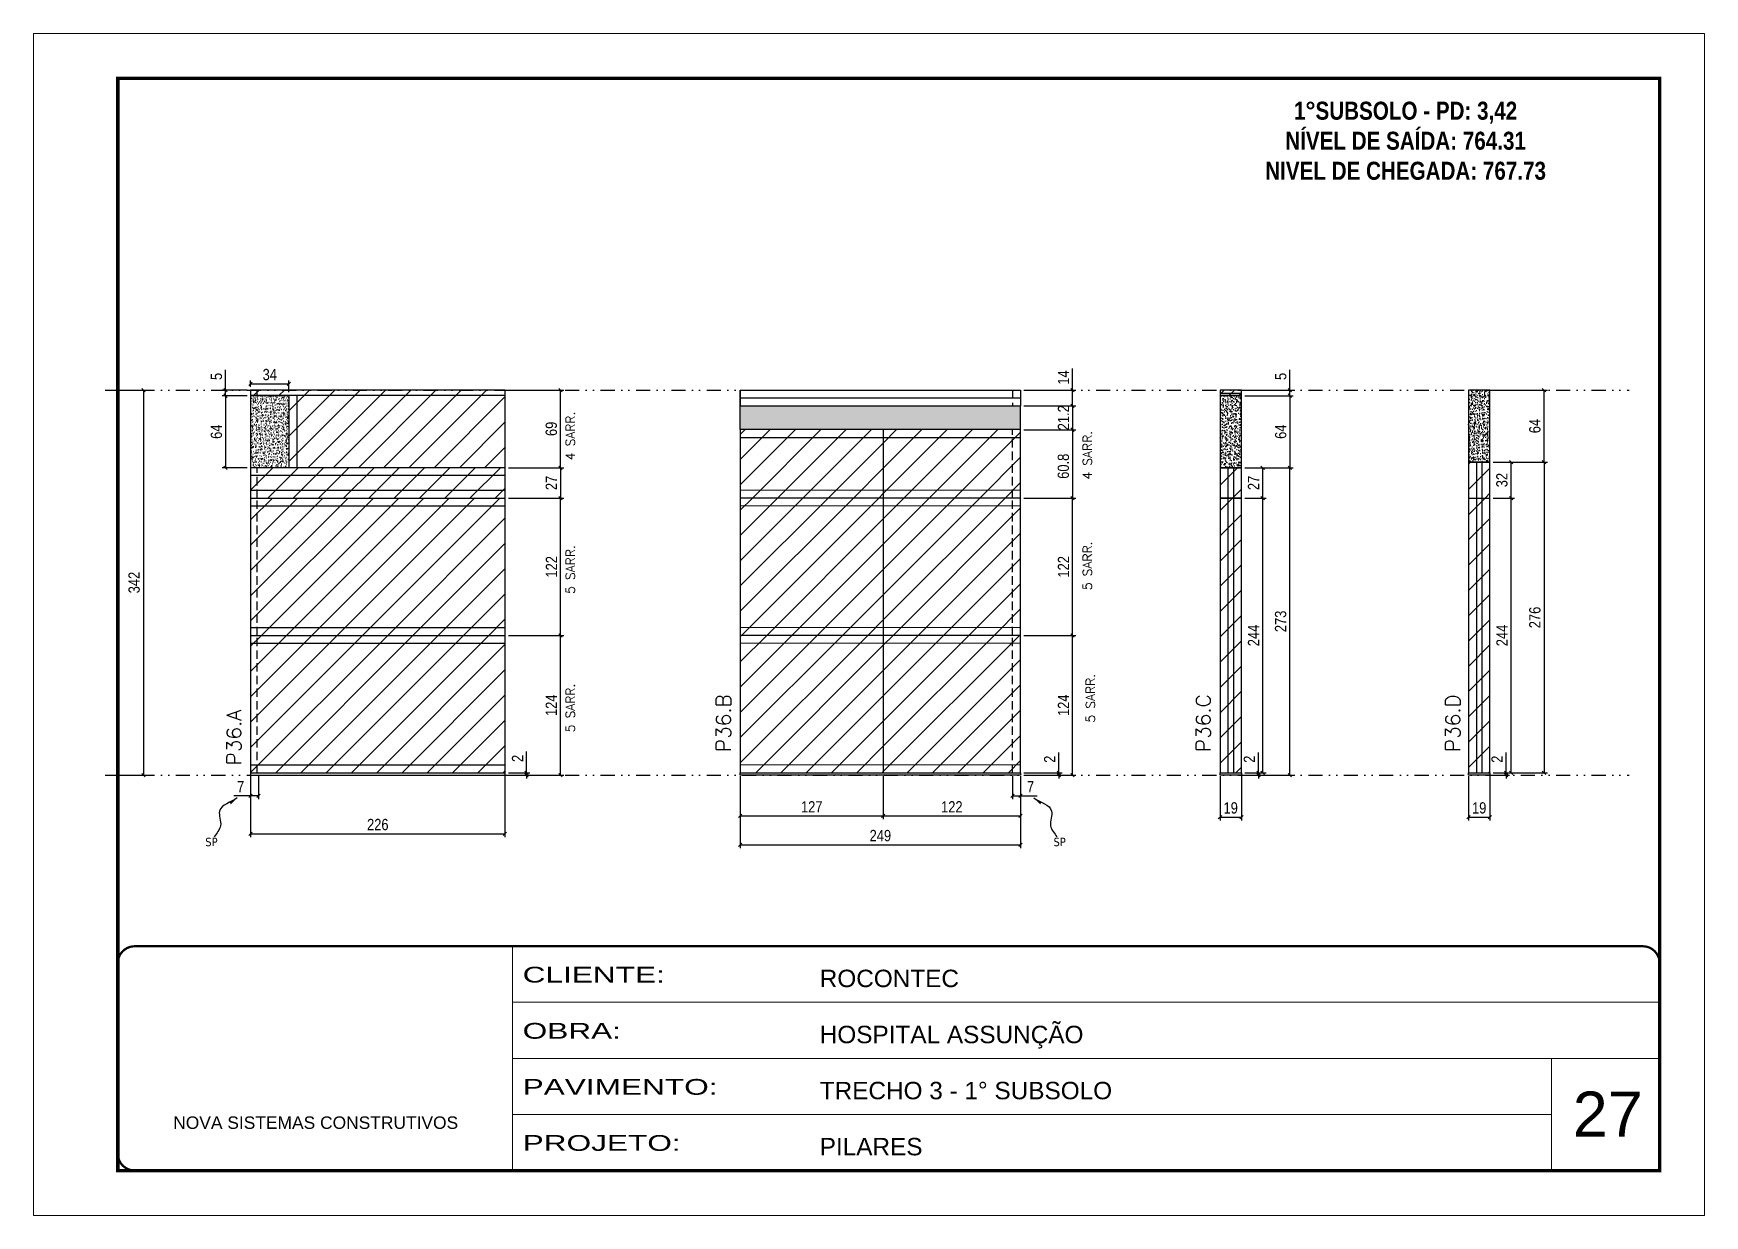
# Model space of a CAD drawing. Extents: x 2102 to 8383, y -13264 to 2718.
# Drawn here: x 5286 to 6771, y -5224 to -4174 of the extents above; entities that cross this region are included whole.
import ezdxf

# ---------------------------------------------------------------- set-up
doc = ezdxf.new("R2010")
doc.units = 0
for name, pattern in [('CONTINUO', [0]), ('DASHED', [0.75, 0.5, -0.25]), ('DIVIDE2', [0.625, 0.25, -0.125, 0, -0.125, 0, -0.125]), ('HIDDEN', [0.375, 0.25, -0.125])]:
    doc.linetypes.add(name, pattern=pattern)
for name, color, linetype, lineweight in [('CARIMBO', 255, 'Continuous', 9), ('Folhas', 255, 'Continuous', 9), ('Hachura', 251, 'Continuous', 9), ('Sarr 2.2x7', 40, 'Continuous', 9), ('SARRAFO DE PRESSAO', 251, 'DASHED', 9), ('Texto Seção', 7, 'Continuous', 15)]:
    doc.layers.add(name, color=color, linetype=linetype, lineweight=lineweight)
for name, color, linetype in [('COTA', 241, 'Continuous'), ('NOMENCLATURA', 7, 'Continuous'), ('Nível', 160, 'Continuous'), ('Painéis', 200, 'Continuous'), ('Romaneio', 10, 'Continuous'), ('SARR_2.2x7', 40, 'Continuous'), ('SARR_EDITAR', 141, 'Continuous'), ('Sarrafo de Pressão', 42, 'HIDDEN'), ('texto', 7, 'Continuous')]:
    doc.layers.add(name, color=color, linetype=linetype)
doc.styles.add('ARIAL', font='arial.ttf')
doc.styles.add('COTA TECNICA', font='techl___.ttf', dxfattribs={"height": 10})
doc.styles.add('COTA TECNICA-50', font='techl___.ttf', dxfattribs={"height": 10})
doc.styles.add('REGUA-120', font='ROMANS.shx', dxfattribs={"height": 15})
doc.styles.add('ROMANC', font='techb___.ttf', dxfattribs={"height": 2.5})
doc.styles.add('ROMANS', font='romans.shx')
doc.styles.get("Standard").update_dxf_attribs({"font": 'arial.ttf'})
doc.styles.add('Tecnologia', font='')
doc.styles.get('Tecnologia').set_extended_font_data('Forgotten Futurist')
doc.dimstyles.new('COTA PAINEL-50', dxfattribs={"dimtxt": 10, "dimasz": 3, "dimexe": 3, "dimexo": 3, "dimgap": 3, "dimtad": 1, "dimdec": 1, "dimzin": 12, "dimdsep": 46, "dimtxsty": 'COTA TECNICA-50', "dimblk1": 'OBLIQUE', "dimblk2": 'OBLIQUE', "dimsah": 1, "dimcen": 0.9, "dimclrd": 4, "dimclre": 4, "dimclrt": 240, "dimadec": 1, "dimazin": 3, "dimtfac": 1, "dimtdec": 1, "dimtmove": 0, "dimatfit": 3, "dimfxl": 1, "dimtolj": 1, "dimtzin": 12, "dimarcsym": 0})
doc.dimstyles.new('PAINEL', dxfattribs={"dimtxt": 10, "dimasz": 3, "dimexe": 3, "dimexo": 3, "dimgap": 3, "dimtad": 1, "dimdec": 1, "dimzin": 12, "dimdsep": 46, "dimtxsty": 'COTA TECNICA', "dimblk1": 'OBLIQUE', "dimblk2": 'OBLIQUE', "dimsah": 1, "dimcen": 0.9, "dimclrd": 4, "dimclre": 4, "dimclrt": 240, "dimadec": 1, "dimazin": 3, "dimtfac": 1, "dimtdec": 1, "dimtmove": 0, "dimatfit": 3, "dimfxl": 1, "dimtolj": 1, "dimtzin": 12, "dimarcsym": 0})
doc.dimstyles.get("Standard").update_dxf_attribs({"dimtxt": 0.18, "dimasz": 0.18, "dimexe": 0.18, "dimexo": 0.0625, "dimgap": 0.09, "dimtad": 0, "dimtih": 1, "dimtoh": 1, "dimdec": 4, "dimzin": 0, "dimdsep": 46, "dimtxsty": 'Standard', "dimcen": 0.09, "dimadec": 0, "dimazin": 0, "dimtfac": 1, "dimtdec": 4, "dimtofl": 0, "dimtmove": 0, "dimatfit": 3, "dimfxl": 1, "dimtolj": 1, "dimtzin": 0, "dimarcsym": 0})
pattern_1 = [(45, (-128517.216, -32522.603), (-11.2253202, 11.2253202), [])]

msp = doc.modelspace()

# ---------------------------------------------------------------- texts
at = {"layer": 'CARIMBO', "style": 'ARIAL'}
msp.add_text('27', height=40, dxfattribs=at).set_placement((6653.64, -5153.7))
at = {"layer": 'NOMENCLATURA', "color": 2, "insert": (6505.11, -4207.79), "char_height": 16, "attachment_point": 2, "style": 'ROMANC'}
msp.add_mtext_dynamic_manual_height_columns('\\P1°SUBSOLO - PD: 3,42\\PNÍVEL DE SAÍDA: 764.31\\PNIVEL DE CHEGADA: 767.73', width=300.2766, gutter_width=1, heights=[0], dxfattribs=at)
at = {"layer": 'texto', "color": 0, "char_height": 7.5, "attachment_point": 5}
for insert in [(5443.98, -4892.06), (6197.71, -4892.06)]:
    msp.add_mtext('{\\fTahoma|b0|i0|c0|p34;\\C4;SP}', dxfattribs=dict(at, insert=insert))
at = {"layer": 'Texto Seção', "linetype": 'Continuous', "style": 'ROMANS'}
for s, p in [('4 SARR.', (5766.9, -4553.01)), ('4 SARR.', (6226.37, -4570.07)), ('5 SARR.', (5766.9, -4671.65)), ('5 SARR.', (6226.37, -4668.35)), ('5 SARR.', (6229.08, -4785.94)), ('5 SARR.', (5766.9, -4794.66))]:
    msp.add_text(s, height=8, rotation=90, dxfattribs=at).set_placement(p)
at = {"layer": 'Texto Seção', "style": 'REGUA-120'}
msp.add_text('P36.A', height=13, rotation=90, dxfattribs=at).set_placement((5470.53, -4823.93))
at = {"layer": 'Texto Seção', "char_height": 13, "width": 285.3299, "attachment_point": 7, "rotation": 90, "style": 'REGUA-120'}
for s, insert in [('P36.B', (5905.48, -4812.1)), ('P36.C', (6331.87, -4812.1)), ('P36.D', (6553.66, -4812.1))]:
    msp.add_mtext(s, dxfattribs=dict(at, insert=insert))

# ---------------------------------------------------------------- blocks, each defined once
blk = doc.blocks.new('9999999999')
at = {"color": 30, "linetype": 'CONTINUO'}
for p, q in [((98564.6, 34230.2), (98564.6, 34429.4)), ((98564.6, 34379.6), (99584, 34379.6)), ((98564.6, 34329.8), (99488, 34329.8)), ((99584, 34329.8), (99488, 34329.8)), ((99488, 34329.8), (99488, 34230.2)), ((98564.6, 34280), (99488, 34280))]:
    blk.add_line(p, q, dxfattribs=at)
at = {"color": 30, "linetype": 'CONTINUO', "const_width": 2}
blk.add_lwpolyline([(99584, 34230.2), (99584, 34414.4, 0.414214), (99569, 34429.4), (98229, 34429.4, 0.414214), (98214, 34414.4), (98214, 34245.2, 0.414214), (98229, 34230.2), (99584, 34230.2)], format="xyb", dxfattribs=at)
at = {"layer": 'Folhas'}
blk.add_lwpolyline([(98139, 34190.2), (99624, 34190.2), (99624, 35240.2), (98139, 35240.2)], close=True, dxfattribs=at)
at = {"layer": 'Folhas', "color": 30, "const_width": 3}
blk.add_lwpolyline([(98214, 34230.2), (99584, 34230.2), (99584, 35200.2), (98214, 35200.2)], close=True, dxfattribs=at)
at = {"color": 7, "linetype": 'Continuous', "ltscale": 5, "style": 'ARIAL'}
for s, height, p in [('ROCONTEC', 15.48, (98837.7, 34393.1)), ('HOSPITAL ASSUNÇÃO', 15.483, (98837.7, 34343.3)), ('TRECHO 3 - 1° SUBSOLO', 15.483, (98837.7, 34293.5)), ('NOVA SISTEMAS CONSTRUTIVOS', 11.059, (98263.2, 34267.2)), ('PILARES', 15.48, (98837.7, 34243.7))]:
    blk.add_text(s, height=height, dxfattribs=at).set_placement(p)
at = {"layer": 'Folhas', "color": 7, "style": 'Tecnologia', "width": 1.5}
for s, p in [('CLIENTE:', (98573.7, 34397.2)), ('OBRA:', (98573.7, 34347.3)), ('PAVIMENTO:', (98573.7, 34297.5)), ('PROJETO:', (98573.7, 34247.7))]:
    blk.add_text(s, height=14, dxfattribs=at).set_placement(p)
blk = doc.blocks.new('_Oblique')
at = {"color": 0, "linetype": 'ByBlock', "lineweight": -2}
blk.add_line((-0.5, -0.5), (0.5, 0.5), dxfattribs=at)
blk = doc.blocks.new('*D1325')
at = {"layer": 'COTA', "color": 4, "linetype": 'ByBlock', "lineweight": -2, "transparency": 16777216}
for p, q in [((5352.5, -4490.6), (5386.5, -4490.6)), ((5383.5, -4490.6), (5383.5, -4832.6)), ((5352.5, -4832.6), (5386.5, -4832.6))]:
    blk.add_line(p, q, dxfattribs=at)
at = {"layer": 'Defpoints', "color": 0, "linetype": 'ByBlock', "transparency": 16777216}
for p in [(5349.5, -4490.6), (5349.5, -4832.6), (5383.5, -4832.6)]:
    blk.add_point(p, dxfattribs=at)
at = {"layer": 'COTA', "color": 4, "linetype": 'ByBlock', "lineweight": -2, "transparency": 16777216, "xscale": 3, "yscale": 3, "zscale": 3}
for p, rotation in [((5383.5, -4490.6), 90), ((5383.5, -4832.6), 270)]:
    blk.add_blockref('_Oblique', p, dxfattribs=dict(at, rotation=rotation))
at = {"layer": 'COTA', "color": 240, "linetype": 'ByBlock', "transparency": 16777216, "insert": (5375.3, -4661.6), "char_height": 10, "attachment_point": 5, "rotation": 90, "style": 'COTA TECNICA'}
blk.add_mtext('\\A1;342', dxfattribs=at)
blk = doc.blocks.new('*D654')
at = {"layer": 'COTA', "color": 4, "lineweight": -2, "transparency": 16777216}
for p, q in [((5478.8, -4833.6), (5478.8, -4887.7)), ((5704.8, -4833.6), (5704.8, -4887.7)), ((5478.8, -4884.7), (5704.8, -4884.7))]:
    blk.add_line(p, q, dxfattribs=at)
at = {"layer": 'Defpoints', "color": 0, "transparency": 16777216}
for p in [(5478.8, -4830.6), (5704.8, -4830.6), (5704.8, -4884.7)]:
    blk.add_point(p, dxfattribs=at)
at = {"layer": 'COTA', "color": 4, "lineweight": -2, "transparency": 16777216, "xscale": 3, "yscale": 3, "zscale": 3, "rotation": 180}
blk.add_blockref('_Oblique', (5478.8, -4884.7), dxfattribs=at)
at = {"layer": 'COTA', "color": 4, "lineweight": -2, "transparency": 16777216, "xscale": 3, "yscale": 3, "zscale": 3}
blk.add_blockref('_Oblique', (5704.8, -4884.7), dxfattribs=at)
at = {"layer": 'COTA', "color": 240, "transparency": 16777216, "insert": (5591.8, -4876.6), "char_height": 10, "attachment_point": 5, "style": 'COTA TECNICA'}
blk.add_mtext('\\A1;226', dxfattribs=at)
blk = doc.blocks.new('*D655')
at = {"layer": 'COTA', "color": 4, "lineweight": -2, "transparency": 16777216}
for p, q in [((5478.8, -4835.6), (5478.8, -4854.1)), ((5485.8, -4833.6), (5485.8, -4854.1)), ((5478.8, -4851.1), (5464, -4851.1)), ((5485.8, -4851.1), (5478.8, -4851.1))]:
    blk.add_line(p, q, dxfattribs=at)
at = {"layer": 'Defpoints', "color": 0, "transparency": 16777216}
for p in [(5478.8, -4832.6), (5485.8, -4830.6), (5478.8, -4851.1)]:
    blk.add_point(p, dxfattribs=at)
at = {"layer": 'COTA', "color": 4, "lineweight": -2, "transparency": 16777216, "xscale": 3, "yscale": 3, "zscale": 3, "rotation": 180}
blk.add_blockref('_Oblique', (5478.8, -4851.1), dxfattribs=at)
at = {"layer": 'COTA', "color": 4, "lineweight": -2, "transparency": 16777216, "xscale": 3, "yscale": 3, "zscale": 3}
blk.add_blockref('_Oblique', (5485.8, -4851.1), dxfattribs=at)
at = {"layer": 'COTA', "color": 240, "transparency": 16777216, "insert": (5469.9, -4843), "char_height": 10, "attachment_point": 5, "style": 'COTA TECNICA-50'}
blk.add_mtext('\\A1;7', dxfattribs=at)
blk = doc.blocks.new('*D656')
at = {"layer": 'Defpoints', "color": 0, "linetype": 'ByBlock', "transparency": 16777216}
for p in [(5704.8, -4708.6), (5754.1, -4708.6), (5704.8, -4832.6)]:
    blk.add_point(p, dxfattribs=at)
at = {"layer": 'Romaneio', "color": 4, "linetype": 'ByBlock', "lineweight": -2, "transparency": 16777216}
for p, q in [((5707.8, -4708.6), (5757.1, -4708.6)), ((5754.1, -4832.6), (5754.1, -4708.6)), ((5707.8, -4832.6), (5757.1, -4832.6))]:
    blk.add_line(p, q, dxfattribs=at)
at = {"layer": 'Romaneio', "color": 4, "linetype": 'ByBlock', "lineweight": -2, "transparency": 16777216, "xscale": 3, "yscale": 3, "zscale": 3}
for p, rotation in [((5754.1, -4708.6), 90), ((5754.1, -4832.6), 270)]:
    blk.add_blockref('_Oblique', p, dxfattribs=dict(at, rotation=rotation))
at = {"layer": 'Romaneio', "color": 240, "linetype": 'ByBlock', "transparency": 16777216, "insert": (5746, -4770.6), "char_height": 10, "attachment_point": 5, "rotation": 90, "style": 'COTA TECNICA'}
blk.add_mtext('\\A1;124', dxfattribs=at)
blk = doc.blocks.new('*D657')
at = {"layer": 'COTA', "color": 4, "lineweight": -2, "transparency": 16777216}
for p, q in [((5724, -4830.6), (5724, -4811.8)), ((5707.8, -4830.6), (5727, -4830.6)), ((5707.8, -4832.6), (5727, -4832.6)), ((5724, -4832.6), (5724, -4830.6)), ((5724, -4832.6), (5724, -4835.6))]:
    blk.add_line(p, q, dxfattribs=at)
at = {"layer": 'Defpoints', "color": 0, "transparency": 16777216}
for p in [(5704.8, -4830.6), (5704.8, -4832.6), (5724, -4832.6)]:
    blk.add_point(p, dxfattribs=at)
at = {"layer": 'COTA', "color": 4, "lineweight": -2, "transparency": 16777216, "xscale": 3, "yscale": 3, "zscale": 3}
for p, rotation in [((5724, -4830.6), 270), ((5724, -4832.6), 90)]:
    blk.add_blockref('_Oblique', p, dxfattribs=dict(at, rotation=rotation))
at = {"layer": 'COTA', "color": 240, "transparency": 16777216, "insert": (5716, -4817.8), "char_height": 10, "attachment_point": 5, "rotation": 90, "style": 'COTA TECNICA-50'}
blk.add_mtext('\\A1;2', dxfattribs=at)
blk = doc.blocks.new('*D658')
at = {"layer": 'COTA', "color": 4, "linetype": 'ByBlock', "lineweight": -2, "transparency": 16777216}
for p, q in [((5707.8, -4559.6), (5757.1, -4559.6)), ((5754.1, -4559.6), (5754.1, -4586.6)), ((5707.8, -4586.6), (5757.1, -4586.6))]:
    blk.add_line(p, q, dxfattribs=at)
at = {"layer": 'Defpoints', "color": 0, "linetype": 'ByBlock', "transparency": 16777216}
for p in [(5704.8, -4559.6), (5704.8, -4586.6), (5754.1, -4586.6)]:
    blk.add_point(p, dxfattribs=at)
at = {"layer": 'COTA', "color": 4, "linetype": 'ByBlock', "lineweight": -2, "transparency": 16777216, "xscale": 3, "yscale": 3, "zscale": 3}
for p, rotation in [((5754.1, -4559.6), 90), ((5754.1, -4586.6), 270)]:
    blk.add_blockref('_Oblique', p, dxfattribs=dict(at, rotation=rotation))
at = {"layer": 'COTA', "color": 240, "linetype": 'ByBlock', "transparency": 16777216, "insert": (5746, -4573.1), "char_height": 10, "attachment_point": 5, "rotation": 90, "style": 'COTA TECNICA'}
blk.add_mtext('\\A1;27', dxfattribs=at)
blk = doc.blocks.new('*D1326')
at = {"layer": 'COTA', "color": 4, "linetype": 'ByBlock', "lineweight": -2, "transparency": 16777216}
for p, q in [((5475.8, -4495.6), (5453.5, -4495.6)), ((5456.5, -4495.6), (5456.5, -4559.6)), ((5475.8, -4559.6), (5453.5, -4559.6))]:
    blk.add_line(p, q, dxfattribs=at)
at = {"layer": 'Defpoints', "color": 0, "linetype": 'ByBlock', "transparency": 16777216}
for p in [(5478.8, -4495.6), (5456.5, -4559.6), (5478.8, -4559.6)]:
    blk.add_point(p, dxfattribs=at)
at = {"layer": 'COTA', "color": 4, "linetype": 'ByBlock', "lineweight": -2, "transparency": 16777216, "xscale": 3, "yscale": 3, "zscale": 3}
for p, rotation in [((5456.5, -4495.6), 90), ((5456.5, -4559.6), 270)]:
    blk.add_blockref('_Oblique', p, dxfattribs=dict(at, rotation=rotation))
at = {"layer": 'COTA', "color": 240, "linetype": 'ByBlock', "transparency": 16777216, "insert": (5448.4, -4527.6), "char_height": 10, "attachment_point": 5, "rotation": 90, "style": 'COTA TECNICA'}
blk.add_mtext('\\A1;64', dxfattribs=at)
blk = doc.blocks.new('*D659')
at = {"layer": 'COTA', "color": 4, "lineweight": -2, "transparency": 16777216}
for p, q in [((5913.9, -4833.6), (5913.9, -4897.5)), ((6162.9, -4833.6), (6162.9, -4897.5)), ((5913.9, -4894.5), (6162.9, -4894.5))]:
    blk.add_line(p, q, dxfattribs=at)
at = {"layer": 'Defpoints', "color": 0, "transparency": 16777216}
for p in [(5913.9, -4830.6), (6162.9, -4830.6), (6162.9, -4894.5)]:
    blk.add_point(p, dxfattribs=at)
at = {"layer": 'COTA', "color": 4, "lineweight": -2, "transparency": 16777216, "xscale": 3, "yscale": 3, "zscale": 3, "rotation": 180}
blk.add_blockref('_Oblique', (5913.9, -4894.5), dxfattribs=at)
at = {"layer": 'COTA', "color": 4, "lineweight": -2, "transparency": 16777216, "xscale": 3, "yscale": 3, "zscale": 3}
blk.add_blockref('_Oblique', (6162.9, -4894.5), dxfattribs=at)
at = {"layer": 'COTA', "color": 240, "transparency": 16777216, "insert": (6038.4, -4886.4), "char_height": 10, "attachment_point": 5, "style": 'COTA TECNICA'}
blk.add_mtext('\\A1;249', dxfattribs=at)
blk = doc.blocks.new('*D660')
at = {"layer": 'COTA', "color": 4, "lineweight": -2, "transparency": 16777216}
for p, q in [((6155.9, -4833.6), (6155.9, -4854.1)), ((6162.9, -4835.6), (6162.9, -4854.1)), ((6155.9, -4851.1), (6162.9, -4851.1)), ((6162.9, -4851.1), (6177.7, -4851.1))]:
    blk.add_line(p, q, dxfattribs=at)
at = {"layer": 'Defpoints', "color": 0, "transparency": 16777216}
for p in [(6155.9, -4830.6), (6162.9, -4832.6), (6162.9, -4851.1)]:
    blk.add_point(p, dxfattribs=at)
at = {"layer": 'COTA', "color": 4, "lineweight": -2, "transparency": 16777216, "xscale": 3, "yscale": 3, "zscale": 3, "rotation": 180}
blk.add_blockref('_Oblique', (6155.9, -4851.1), dxfattribs=at)
at = {"layer": 'COTA', "color": 4, "lineweight": -2, "transparency": 16777216, "xscale": 3, "yscale": 3, "zscale": 3}
blk.add_blockref('_Oblique', (6162.9, -4851.1), dxfattribs=at)
at = {"layer": 'COTA', "color": 240, "transparency": 16777216, "insert": (6171.8, -4843), "char_height": 10, "attachment_point": 5, "style": 'COTA TECNICA-50'}
blk.add_mtext('\\A1;7', dxfattribs=at)
blk = doc.blocks.new('*D661')
at = {"layer": 'COTA', "color": 4, "lineweight": -2, "transparency": 16777216}
for p, q in [((6165.9, -4708.6), (6212.2, -4708.6)), ((6209.2, -4832.6), (6209.2, -4708.6)), ((6165.9, -4832.6), (6212.2, -4832.6))]:
    blk.add_line(p, q, dxfattribs=at)
at = {"layer": 'Defpoints', "color": 0, "transparency": 16777216}
for p in [(6162.9, -4708.6), (6209.2, -4708.6), (6162.9, -4832.6)]:
    blk.add_point(p, dxfattribs=at)
at = {"layer": 'COTA', "color": 4, "lineweight": -2, "transparency": 16777216, "xscale": 3, "yscale": 3, "zscale": 3}
for p, rotation in [((6209.2, -4708.6), 90), ((6209.2, -4832.6), 270)]:
    blk.add_blockref('_Oblique', p, dxfattribs=dict(at, rotation=rotation))
at = {"layer": 'COTA', "color": 240, "transparency": 16777216, "insert": (6201.1, -4770.6), "char_height": 10, "attachment_point": 5, "rotation": 90, "style": 'COTA TECNICA-50'}
blk.add_mtext('\\A1;124', dxfattribs=at)
blk = doc.blocks.new('*D662')
at = {"layer": 'COTA', "color": 4, "lineweight": -2, "transparency": 16777216}
for p, q in [((6196.9, -4830.6), (6196.9, -4812.5)), ((6165.9, -4830.6), (6199.9, -4830.6)), ((6165.9, -4832.6), (6199.9, -4832.6)), ((6196.9, -4832.6), (6196.9, -4830.6)), ((6196.9, -4832.6), (6196.9, -4835.6))]:
    blk.add_line(p, q, dxfattribs=at)
at = {"layer": 'Defpoints', "color": 0, "transparency": 16777216}
for p in [(6162.9, -4830.6), (6162.9, -4832.6), (6196.9, -4832.6)]:
    blk.add_point(p, dxfattribs=at)
at = {"layer": 'COTA', "color": 4, "lineweight": -2, "transparency": 16777216, "xscale": 3, "yscale": 3, "zscale": 3}
for p, rotation in [((6196.9, -4830.6), 270), ((6196.9, -4832.6), 90)]:
    blk.add_blockref('_Oblique', p, dxfattribs=dict(at, rotation=rotation))
at = {"layer": 'COTA', "color": 240, "transparency": 16777216, "insert": (6188.9, -4818.5), "char_height": 10, "attachment_point": 5, "rotation": 90, "style": 'COTA TECNICA-50'}
blk.add_mtext('\\A1;2', dxfattribs=at)
blk = doc.blocks.new('*D663')
at = {"layer": 'COTA', "color": 4, "linetype": 'ByBlock', "lineweight": -2, "transparency": 16777216}
for p, q in [((6165.9, -4525.8), (6212.2, -4525.8)), ((6209.2, -4525.8), (6209.2, -4586.6)), ((6165.9, -4586.6), (6212.2, -4586.6))]:
    blk.add_line(p, q, dxfattribs=at)
at = {"layer": 'Defpoints', "color": 0, "linetype": 'ByBlock', "transparency": 16777216}
for p in [(6162.9, -4525.8), (6162.9, -4586.6), (6209.2, -4586.6)]:
    blk.add_point(p, dxfattribs=at)
at = {"layer": 'COTA', "color": 4, "linetype": 'ByBlock', "lineweight": -2, "transparency": 16777216, "xscale": 3, "yscale": 3, "zscale": 3}
for p, rotation in [((6209.2, -4525.8), 90), ((6209.2, -4586.6), 270)]:
    blk.add_blockref('_Oblique', p, dxfattribs=dict(at, rotation=rotation))
at = {"layer": 'COTA', "color": 240, "linetype": 'ByBlock', "transparency": 16777216, "insert": (6201, -4558.3), "char_height": 10, "attachment_point": 5, "rotation": 90, "style": 'COTA TECNICA'}
blk.add_mtext('\\A1;60.8', dxfattribs=at)
blk = doc.blocks.new('*D664')
at = {"layer": 'COTA', "color": 4, "linetype": 'ByBlock', "lineweight": -2, "transparency": 16777216}
for p, q in [((6165.9, -4586.6), (6212.2, -4586.6)), ((6209.2, -4708.6), (6209.2, -4586.6)), ((6165.9, -4708.6), (6212.2, -4708.6))]:
    blk.add_line(p, q, dxfattribs=at)
at = {"layer": 'Defpoints', "color": 0, "linetype": 'ByBlock', "transparency": 16777216}
for p in [(6162.9, -4586.6), (6209.2, -4586.6), (6162.9, -4708.6)]:
    blk.add_point(p, dxfattribs=at)
at = {"layer": 'COTA', "color": 4, "linetype": 'ByBlock', "lineweight": -2, "transparency": 16777216, "xscale": 3, "yscale": 3, "zscale": 3}
for p, rotation in [((6209.2, -4586.6), 90), ((6209.2, -4708.6), 270)]:
    blk.add_blockref('_Oblique', p, dxfattribs=dict(at, rotation=rotation))
at = {"layer": 'COTA', "color": 240, "linetype": 'ByBlock', "transparency": 16777216, "insert": (6201.1, -4647.6), "char_height": 10, "attachment_point": 5, "rotation": 90, "style": 'COTA TECNICA'}
blk.add_mtext('\\A1;122', dxfattribs=at)
blk = doc.blocks.new('*D1327')
at = {"layer": 'COTA', "color": 4, "linetype": 'ByBlock', "lineweight": -2, "transparency": 16777216}
for p, q in [((5913.9, -4833.6), (5913.9, -4871.9)), ((6040.9, -4833.6), (6040.9, -4871.9)), ((5913.9, -4868.9), (6040.9, -4868.9))]:
    blk.add_line(p, q, dxfattribs=at)
at = {"layer": 'Defpoints', "color": 0, "linetype": 'ByBlock', "transparency": 16777216}
for p in [(5913.9, -4830.6), (6040.9, -4830.6), (6040.9, -4868.9)]:
    blk.add_point(p, dxfattribs=at)
at = {"layer": 'COTA', "color": 4, "linetype": 'ByBlock', "lineweight": -2, "transparency": 16777216, "xscale": 3, "yscale": 3, "zscale": 3, "rotation": 180}
blk.add_blockref('_Oblique', (5913.9, -4868.9), dxfattribs=at)
at = {"layer": 'COTA', "color": 4, "linetype": 'ByBlock', "lineweight": -2, "transparency": 16777216, "xscale": 3, "yscale": 3, "zscale": 3}
blk.add_blockref('_Oblique', (6040.9, -4868.9), dxfattribs=at)
at = {"layer": 'COTA', "color": 240, "linetype": 'ByBlock', "transparency": 16777216, "insert": (5977.4, -4860.8), "char_height": 10, "attachment_point": 5, "style": 'COTA TECNICA'}
blk.add_mtext('\\A1;127', dxfattribs=at)
blk = doc.blocks.new('*D1328')
at = {"layer": 'COTA', "color": 4, "linetype": 'ByBlock', "lineweight": -2, "transparency": 16777216}
for p, q in [((6040.9, -4833.6), (6040.9, -4871.9)), ((6162.9, -4835.6), (6162.9, -4871.9)), ((6040.9, -4868.9), (6162.9, -4868.9))]:
    blk.add_line(p, q, dxfattribs=at)
at = {"layer": 'Defpoints', "color": 0, "linetype": 'ByBlock', "transparency": 16777216}
for p in [(6040.9, -4830.6), (6162.9, -4832.6), (6162.9, -4868.9)]:
    blk.add_point(p, dxfattribs=at)
at = {"layer": 'COTA', "color": 4, "linetype": 'ByBlock', "lineweight": -2, "transparency": 16777216, "xscale": 3, "yscale": 3, "zscale": 3, "rotation": 180}
blk.add_blockref('_Oblique', (6040.9, -4868.9), dxfattribs=at)
at = {"layer": 'COTA', "color": 4, "linetype": 'ByBlock', "lineweight": -2, "transparency": 16777216, "xscale": 3, "yscale": 3, "zscale": 3}
blk.add_blockref('_Oblique', (6162.9, -4868.9), dxfattribs=at)
at = {"layer": 'COTA', "color": 240, "linetype": 'ByBlock', "transparency": 16777216, "insert": (6101.9, -4860.8), "char_height": 10, "attachment_point": 5, "style": 'COTA TECNICA'}
blk.add_mtext('\\A1;122', dxfattribs=at)
blk = doc.blocks.new('*D665')
at = {"layer": 'COTA', "color": 4, "lineweight": -2, "transparency": 16777216}
for p, q in [((6340.2, -4833.6), (6340.2, -4872.9)), ((6359.2, -4833.6), (6359.2, -4872.9)), ((6340.2, -4869.9), (6359.2, -4869.9))]:
    blk.add_line(p, q, dxfattribs=at)
at = {"layer": 'Defpoints', "color": 0, "transparency": 16777216}
for p in [(6340.2, -4830.6), (6359.2, -4830.6), (6359.2, -4869.9)]:
    blk.add_point(p, dxfattribs=at)
at = {"layer": 'COTA', "color": 4, "lineweight": -2, "transparency": 16777216, "xscale": 3, "yscale": 3, "zscale": 3, "rotation": 180}
blk.add_blockref('_Oblique', (6340.2, -4869.9), dxfattribs=at)
at = {"layer": 'COTA', "color": 4, "lineweight": -2, "transparency": 16777216, "xscale": 3, "yscale": 3, "zscale": 3}
blk.add_blockref('_Oblique', (6359.2, -4869.9), dxfattribs=at)
at = {"layer": 'COTA', "color": 240, "transparency": 16777216, "insert": (6349.7, -4861.8), "char_height": 10, "attachment_point": 5, "style": 'COTA TECNICA'}
blk.add_mtext('\\A1;19', dxfattribs=at)
blk = doc.blocks.new('*D666')
at = {"layer": 'COTA', "color": 4, "lineweight": -2, "transparency": 16777216}
for p, q in [((6561, -4833.6), (6561, -4872.9)), ((6580, -4833.6), (6580, -4872.9)), ((6561, -4869.9), (6580, -4869.9))]:
    blk.add_line(p, q, dxfattribs=at)
at = {"layer": 'Defpoints', "color": 0, "transparency": 16777216}
for p in [(6561, -4830.6), (6580, -4830.6), (6580, -4869.9)]:
    blk.add_point(p, dxfattribs=at)
at = {"layer": 'COTA', "color": 4, "lineweight": -2, "transparency": 16777216, "xscale": 3, "yscale": 3, "zscale": 3, "rotation": 180}
blk.add_blockref('_Oblique', (6561, -4869.9), dxfattribs=at)
at = {"layer": 'COTA', "color": 4, "lineweight": -2, "transparency": 16777216, "xscale": 3, "yscale": 3, "zscale": 3}
blk.add_blockref('_Oblique', (6580, -4869.9), dxfattribs=at)
at = {"layer": 'COTA', "color": 240, "transparency": 16777216, "insert": (6570.5, -4861.8), "char_height": 10, "attachment_point": 5, "style": 'COTA TECNICA'}
blk.add_mtext('\\A1;19', dxfattribs=at)
blk = doc.blocks.new('*D667')
at = {"layer": 'COTA', "color": 4, "lineweight": -2, "transparency": 16777216}
for p, q in [((6583, -4554.6), (6631.1, -4554.6)), ((6628.1, -4554.6), (6628.1, -4830.6)), ((6583, -4830.6), (6631.1, -4830.6))]:
    blk.add_line(p, q, dxfattribs=at)
at = {"layer": 'Defpoints', "color": 0, "transparency": 16777216}
for p in [(6580, -4554.6), (6580, -4830.6), (6628.1, -4830.6)]:
    blk.add_point(p, dxfattribs=at)
at = {"layer": 'COTA', "color": 4, "lineweight": -2, "transparency": 16777216, "xscale": 3, "yscale": 3, "zscale": 3}
for p, rotation in [((6628.1, -4554.6), 90), ((6628.1, -4830.6), 270)]:
    blk.add_blockref('_Oblique', p, dxfattribs=dict(at, rotation=rotation))
at = {"layer": 'COTA', "color": 240, "transparency": 16777216, "insert": (6620, -4692.6), "char_height": 10, "attachment_point": 5, "rotation": 90, "style": 'COTA TECNICA'}
blk.add_mtext('\\A1;276', dxfattribs=at)
blk = doc.blocks.new('*D668')
at = {"layer": 'COTA', "color": 4, "lineweight": -2, "transparency": 16777216}
for p, q in [((6583, -4490.6), (6631.1, -4490.6)), ((6628.1, -4554.6), (6628.1, -4490.6)), ((6583, -4554.6), (6631.1, -4554.6))]:
    blk.add_line(p, q, dxfattribs=at)
at = {"layer": 'Defpoints', "color": 0, "transparency": 16777216}
for p in [(6580, -4490.6), (6628.1, -4490.6), (6580, -4554.6)]:
    blk.add_point(p, dxfattribs=at)
at = {"layer": 'COTA', "color": 4, "lineweight": -2, "transparency": 16777216, "xscale": 3, "yscale": 3, "zscale": 3}
for p, rotation in [((6628.1, -4490.6), 90), ((6628.1, -4554.6), 270)]:
    blk.add_blockref('_Oblique', p, dxfattribs=dict(at, rotation=rotation))
at = {"layer": 'COTA', "color": 240, "transparency": 16777216, "insert": (6620, -4522.6), "char_height": 10, "attachment_point": 5, "rotation": 90, "style": 'COTA TECNICA'}
blk.add_mtext('\\A1;64', dxfattribs=at)
blk = doc.blocks.new('*D669')
at = {"layer": 'COTA', "color": 4, "lineweight": -2, "transparency": 16777216}
for p, q in [((6362.2, -4559.6), (6405.3, -4559.6)), ((6402.3, -4832.6), (6402.3, -4559.6)), ((6362.2, -4832.6), (6405.3, -4832.6))]:
    blk.add_line(p, q, dxfattribs=at)
at = {"layer": 'Defpoints', "color": 0, "transparency": 16777216}
for p in [(6359.2, -4559.6), (6402.3, -4559.6), (6359.2, -4832.6)]:
    blk.add_point(p, dxfattribs=at)
at = {"layer": 'COTA', "color": 4, "lineweight": -2, "transparency": 16777216, "xscale": 3, "yscale": 3, "zscale": 3}
for p, rotation in [((6402.3, -4559.6), 90), ((6402.3, -4832.6), 270)]:
    blk.add_blockref('_Oblique', p, dxfattribs=dict(at, rotation=rotation))
at = {"layer": 'COTA', "color": 240, "transparency": 16777216, "insert": (6394.1, -4696.1), "char_height": 10, "attachment_point": 5, "rotation": 90, "style": 'COTA TECNICA'}
blk.add_mtext('\\A1;273', dxfattribs=at)
blk = doc.blocks.new('*D670')
at = {"layer": 'COTA', "color": 4, "lineweight": -2, "transparency": 16777216}
for p, q in [((6374.3, -4830.6), (6374.3, -4812.5)), ((6362.2, -4830.6), (6377.3, -4830.6)), ((6362.2, -4832.6), (6377.3, -4832.6)), ((6374.3, -4832.6), (6374.3, -4830.6)), ((6374.3, -4832.6), (6374.3, -4835.6))]:
    blk.add_line(p, q, dxfattribs=at)
at = {"layer": 'Defpoints', "color": 0, "transparency": 16777216}
for p in [(6359.2, -4830.6), (6359.2, -4832.6), (6374.3, -4830.6)]:
    blk.add_point(p, dxfattribs=at)
at = {"layer": 'COTA', "color": 4, "lineweight": -2, "transparency": 16777216, "xscale": 3, "yscale": 3, "zscale": 3}
for p, rotation in [((6374.3, -4830.6), 270), ((6374.3, -4832.6), 90)]:
    blk.add_blockref('_Oblique', p, dxfattribs=dict(at, rotation=rotation))
at = {"layer": 'COTA', "color": 240, "transparency": 16777216, "insert": (6366.3, -4818.5), "char_height": 10, "attachment_point": 5, "rotation": 90, "style": 'COTA TECNICA-50'}
blk.add_mtext('\\A1;2', dxfattribs=at)
blk = doc.blocks.new('*D1329')
at = {"layer": 'COTA', "color": 4, "linetype": 'ByBlock', "lineweight": -2, "transparency": 16777216}
for p, q in [((6362.2, -4495.6), (6405.3, -4495.6)), ((6402.3, -4495.6), (6402.3, -4559.6)), ((6362.2, -4559.6), (6405.3, -4559.6))]:
    blk.add_line(p, q, dxfattribs=at)
at = {"layer": 'Defpoints', "color": 0, "linetype": 'ByBlock', "transparency": 16777216}
for p in [(6359.2, -4495.6), (6359.2, -4559.6), (6402.3, -4559.6)]:
    blk.add_point(p, dxfattribs=at)
at = {"layer": 'COTA', "color": 4, "linetype": 'ByBlock', "lineweight": -2, "transparency": 16777216, "xscale": 3, "yscale": 3, "zscale": 3}
for p, rotation in [((6402.3, -4495.6), 90), ((6402.3, -4559.6), 270)]:
    blk.add_blockref('_Oblique', p, dxfattribs=dict(at, rotation=rotation))
at = {"layer": 'COTA', "color": 240, "linetype": 'ByBlock', "transparency": 16777216, "insert": (6394.2, -4527.6), "char_height": 10, "attachment_point": 5, "rotation": 90, "style": 'COTA TECNICA'}
blk.add_mtext('\\A1;64', dxfattribs=at)
blk = doc.blocks.new('*D1330')
at = {"layer": 'COTA', "color": 4, "linetype": 'ByBlock', "lineweight": -2, "transparency": 16777216}
for p, q in [((6362.2, -4586.6), (6381.1, -4586.6)), ((6378.1, -4830.6), (6378.1, -4586.6)), ((6362.2, -4830.6), (6381.1, -4830.6))]:
    blk.add_line(p, q, dxfattribs=at)
at = {"layer": 'Defpoints', "color": 0, "linetype": 'ByBlock', "transparency": 16777216}
for p in [(6359.2, -4586.6), (6378.1, -4586.6), (6359.2, -4830.6)]:
    blk.add_point(p, dxfattribs=at)
at = {"layer": 'COTA', "color": 4, "linetype": 'ByBlock', "lineweight": -2, "transparency": 16777216, "xscale": 3, "yscale": 3, "zscale": 3}
for p, rotation in [((6378.1, -4586.6), 90), ((6378.1, -4830.6), 270)]:
    blk.add_blockref('_Oblique', p, dxfattribs=dict(at, rotation=rotation))
at = {"layer": 'COTA', "color": 240, "linetype": 'ByBlock', "transparency": 16777216, "insert": (6370, -4708.6), "char_height": 10, "attachment_point": 5, "rotation": 90, "style": 'COTA TECNICA'}
blk.add_mtext('\\A1;244', dxfattribs=at)
blk = doc.blocks.new('*D1331')
at = {"layer": 'COTA', "color": 4, "linetype": 'ByBlock', "lineweight": -2, "transparency": 16777216}
for p, q in [((6362.2, -4559.6), (6381.1, -4559.6)), ((6378.1, -4586.6), (6378.1, -4559.6)), ((6362.2, -4586.6), (6381.1, -4586.6))]:
    blk.add_line(p, q, dxfattribs=at)
at = {"layer": 'Defpoints', "color": 0, "linetype": 'ByBlock', "transparency": 16777216}
for p in [(6359.2, -4559.6), (6378.1, -4559.6), (6359.2, -4586.6)]:
    blk.add_point(p, dxfattribs=at)
at = {"layer": 'COTA', "color": 4, "linetype": 'ByBlock', "lineweight": -2, "transparency": 16777216, "xscale": 3, "yscale": 3, "zscale": 3}
for p, rotation in [((6378.1, -4559.6), 90), ((6378.1, -4586.6), 270)]:
    blk.add_blockref('_Oblique', p, dxfattribs=dict(at, rotation=rotation))
at = {"layer": 'COTA', "color": 240, "linetype": 'ByBlock', "transparency": 16777216, "insert": (6370, -4573.1), "char_height": 10, "attachment_point": 5, "rotation": 90, "style": 'COTA TECNICA'}
blk.add_mtext('\\A1;27', dxfattribs=at)
blk = doc.blocks.new('*D671')
at = {"layer": 'COTA', "color": 4, "linetype": 'ByBlock', "lineweight": -2, "transparency": 16777216}
for p, q in [((6583, -4586.6), (6601.9, -4586.6)), ((6598.9, -4830.6), (6598.9, -4586.6)), ((6583, -4830.6), (6601.9, -4830.6))]:
    blk.add_line(p, q, dxfattribs=at)
at = {"layer": 'Defpoints', "color": 0, "linetype": 'ByBlock', "transparency": 16777216}
for p in [(6580, -4586.6), (6598.9, -4586.6), (6580, -4830.6)]:
    blk.add_point(p, dxfattribs=at)
at = {"layer": 'COTA', "color": 4, "linetype": 'ByBlock', "lineweight": -2, "transparency": 16777216, "xscale": 3, "yscale": 3, "zscale": 3}
for p, rotation in [((6598.9, -4586.6), 90), ((6598.9, -4830.6), 270)]:
    blk.add_blockref('_Oblique', p, dxfattribs=dict(at, rotation=rotation))
at = {"layer": 'COTA', "color": 240, "linetype": 'ByBlock', "transparency": 16777216, "insert": (6590.8, -4708.6), "char_height": 10, "attachment_point": 5, "rotation": 90, "style": 'COTA TECNICA'}
blk.add_mtext('\\A1;244', dxfattribs=at)
blk = doc.blocks.new('*D672')
at = {"layer": 'COTA', "color": 4, "linetype": 'ByBlock', "lineweight": -2, "transparency": 16777216}
for p, q in [((6583, -4554.6), (6601.9, -4554.6)), ((6598.9, -4586.6), (6598.9, -4554.6)), ((6583, -4586.6), (6601.9, -4586.6))]:
    blk.add_line(p, q, dxfattribs=at)
at = {"layer": 'Defpoints', "color": 0, "linetype": 'ByBlock', "transparency": 16777216}
for p in [(6580, -4554.6), (6598.9, -4554.6), (6580, -4586.6)]:
    blk.add_point(p, dxfattribs=at)
at = {"layer": 'COTA', "color": 4, "linetype": 'ByBlock', "lineweight": -2, "transparency": 16777216, "xscale": 3, "yscale": 3, "zscale": 3}
for p, rotation in [((6598.9, -4554.6), 90), ((6598.9, -4586.6), 270)]:
    blk.add_blockref('_Oblique', p, dxfattribs=dict(at, rotation=rotation))
at = {"layer": 'COTA', "color": 240, "linetype": 'ByBlock', "transparency": 16777216, "insert": (6590.7, -4570.6), "char_height": 10, "attachment_point": 5, "rotation": 90, "style": 'COTA TECNICA'}
blk.add_mtext('\\A1;32', dxfattribs=at)
blk = doc.blocks.new('*D1332')
at = {"layer": 'COTA', "color": 4, "linetype": 'ByBlock', "lineweight": -2, "transparency": 16777216}
for p, q in [((6594.4, -4830.6), (6594.4, -4812.5)), ((6583, -4830.6), (6597.4, -4830.6)), ((6583, -4832.6), (6597.4, -4832.6)), ((6594.4, -4832.6), (6594.4, -4830.6)), ((6594.4, -4832.6), (6594.4, -4835.6))]:
    blk.add_line(p, q, dxfattribs=at)
at = {"layer": 'Defpoints', "color": 0, "linetype": 'ByBlock', "transparency": 16777216}
for p in [(6580, -4830.6), (6580, -4832.6), (6594.4, -4830.6)]:
    blk.add_point(p, dxfattribs=at)
at = {"layer": 'COTA', "color": 4, "linetype": 'ByBlock', "lineweight": -2, "transparency": 16777216, "xscale": 3, "yscale": 3, "zscale": 3}
for p, rotation in [((6594.4, -4830.6), 270), ((6594.4, -4832.6), 90)]:
    blk.add_blockref('_Oblique', p, dxfattribs=dict(at, rotation=rotation))
at = {"layer": 'COTA', "color": 240, "linetype": 'ByBlock', "transparency": 16777216, "insert": (6586.4, -4818.5), "char_height": 10, "attachment_point": 5, "rotation": 90, "style": 'COTA TECNICA'}
blk.add_mtext('\\A1;2', dxfattribs=at)
blk = doc.blocks.new('*D1333')
at = {"layer": 'COTA', "color": 4, "linetype": 'ByBlock', "lineweight": -2, "transparency": 16777216}
for p, q in [((5707.8, -4586.6), (5757.1, -4586.6)), ((5754.1, -4708.6), (5754.1, -4586.6)), ((5707.8, -4708.6), (5757.1, -4708.6))]:
    blk.add_line(p, q, dxfattribs=at)
at = {"layer": 'Defpoints', "color": 0, "linetype": 'ByBlock', "transparency": 16777216}
for p in [(5704.8, -4586.6), (5754.1, -4586.6), (5704.8, -4708.6)]:
    blk.add_point(p, dxfattribs=at)
at = {"layer": 'COTA', "color": 4, "linetype": 'ByBlock', "lineweight": -2, "transparency": 16777216, "xscale": 3, "yscale": 3, "zscale": 3}
for p, rotation in [((5754.1, -4586.6), 90), ((5754.1, -4708.6), 270)]:
    blk.add_blockref('_Oblique', p, dxfattribs=dict(at, rotation=rotation))
at = {"layer": 'COTA', "color": 240, "linetype": 'ByBlock', "transparency": 16777216, "insert": (5746.1, -4647.6), "char_height": 10, "attachment_point": 5, "rotation": 90, "style": 'COTA TECNICA'}
blk.add_mtext('\\A1;122', dxfattribs=at)
blk = doc.blocks.new('*D1356')
at = {"layer": 'COTA', "color": 4, "linetype": 'ByBlock', "lineweight": -2, "transparency": 16777216}
for p, q in [((5707.8, -4490.6), (5757.1, -4490.6)), ((5754.1, -4559.6), (5754.1, -4490.6)), ((5707.8, -4559.6), (5757.1, -4559.6))]:
    blk.add_line(p, q, dxfattribs=at)
at = {"layer": 'Defpoints', "color": 0, "linetype": 'ByBlock', "transparency": 16777216}
for p in [(5704.8, -4490.6), (5754.1, -4490.6), (5704.8, -4559.6)]:
    blk.add_point(p, dxfattribs=at)
at = {"layer": 'COTA', "color": 4, "linetype": 'ByBlock', "lineweight": -2, "transparency": 16777216, "xscale": 3, "yscale": 3, "zscale": 3}
for p, rotation in [((5754.1, -4490.6), 90), ((5754.1, -4559.6), 270)]:
    blk.add_blockref('_Oblique', p, dxfattribs=dict(at, rotation=rotation))
at = {"layer": 'COTA', "color": 240, "linetype": 'ByBlock', "transparency": 16777216, "insert": (5746, -4525.1), "char_height": 10, "attachment_point": 5, "rotation": 90, "style": 'COTA TECNICA'}
blk.add_mtext('\\A1;69', dxfattribs=at)
blk = doc.blocks.new('*D1407')
at = {"layer": 'COTA', "color": 4, "linetype": 'ByBlock', "lineweight": -2, "transparency": 16777216}
for p, q in [((5456.5, -4490.6), (5456.5, -4472.5)), ((5475.8, -4490.6), (5453.5, -4490.6)), ((5475.8, -4495.6), (5453.5, -4495.6)), ((5456.5, -4495.6), (5456.5, -4490.6)), ((5456.5, -4495.6), (5456.5, -4498.6))]:
    blk.add_line(p, q, dxfattribs=at)
at = {"layer": 'Defpoints', "color": 0, "linetype": 'ByBlock', "transparency": 16777216}
for p in [(5456.5, -4490.6), (5478.8, -4490.6), (5478.8, -4495.6)]:
    blk.add_point(p, dxfattribs=at)
at = {"layer": 'COTA', "color": 4, "linetype": 'ByBlock', "lineweight": -2, "transparency": 16777216, "xscale": 3, "yscale": 3, "zscale": 3}
for p, rotation in [((5456.5, -4490.6), 270), ((5456.5, -4495.6), 90)]:
    blk.add_blockref('_Oblique', p, dxfattribs=dict(at, rotation=rotation))
at = {"layer": 'COTA', "color": 240, "linetype": 'ByBlock', "transparency": 16777216, "insert": (5448.4, -4478.5), "char_height": 10, "attachment_point": 5, "rotation": 90, "style": 'COTA TECNICA'}
blk.add_mtext('\\A1;5', dxfattribs=at)
blk = doc.blocks.new('*D778')
at = {"layer": 'COTA', "color": 4, "linetype": 'ByBlock', "lineweight": -2, "transparency": 16777216}
for p, q in [((6402.3, -4490.6), (6402.3, -4472.5)), ((6362.2, -4490.6), (6405.3, -4490.6)), ((6362.2, -4495.6), (6405.3, -4495.6)), ((6402.3, -4495.6), (6402.3, -4490.6)), ((6402.3, -4495.6), (6402.3, -4498.6))]:
    blk.add_line(p, q, dxfattribs=at)
at = {"layer": 'Defpoints', "color": 0, "linetype": 'ByBlock', "transparency": 16777216}
for p in [(6359.2, -4490.6), (6359.2, -4495.6), (6402.3, -4490.6)]:
    blk.add_point(p, dxfattribs=at)
at = {"layer": 'COTA', "color": 4, "linetype": 'ByBlock', "lineweight": -2, "transparency": 16777216, "xscale": 3, "yscale": 3, "zscale": 3}
for p, rotation in [((6402.3, -4490.6), 270), ((6402.3, -4495.6), 90)]:
    blk.add_blockref('_Oblique', p, dxfattribs=dict(at, rotation=rotation))
at = {"layer": 'COTA', "color": 240, "linetype": 'ByBlock', "transparency": 16777216, "insert": (6394.2, -4478.5), "char_height": 10, "attachment_point": 5, "rotation": 90, "style": 'COTA TECNICA'}
blk.add_mtext('\\A1;5', dxfattribs=at)
blk = doc.blocks.new('*D1408')
at = {"layer": 'COTA', "color": 4, "linetype": 'ByBlock', "lineweight": -2, "transparency": 16777216}
for p, q in [((6209.2, -4490.6), (6209.2, -4471.4)), ((6165.9, -4490.6), (6212.2, -4490.6)), ((6209.2, -4504.6), (6209.2, -4490.6)), ((6165.9, -4504.6), (6212.2, -4504.6))]:
    blk.add_line(p, q, dxfattribs=at)
at = {"layer": 'Defpoints', "color": 0, "linetype": 'ByBlock', "transparency": 16777216}
for p in [(6162.9, -4490.6), (6209.2, -4490.6), (6162.9, -4504.6)]:
    blk.add_point(p, dxfattribs=at)
at = {"layer": 'COTA', "color": 4, "linetype": 'ByBlock', "lineweight": -2, "transparency": 16777216, "xscale": 3, "yscale": 3, "zscale": 3}
for p, rotation in [((6209.2, -4490.6), 90), ((6209.2, -4504.6), 270)]:
    blk.add_blockref('_Oblique', p, dxfattribs=dict(at, rotation=rotation))
at = {"layer": 'COTA', "color": 240, "linetype": 'ByBlock', "transparency": 16777216, "insert": (6201.1, -4479.5), "char_height": 10, "attachment_point": 5, "rotation": 90, "style": 'COTA TECNICA'}
blk.add_mtext('\\A1;14', dxfattribs=at)
blk = doc.blocks.new('*D1409')
at = {"layer": 'COTA', "color": 4, "linetype": 'ByBlock', "lineweight": -2, "transparency": 16777216}
for p, q in [((6165.9, -4504.6), (6212.2, -4504.6)), ((6209.2, -4504.6), (6209.2, -4525.8)), ((6165.9, -4525.8), (6212.2, -4525.8))]:
    blk.add_line(p, q, dxfattribs=at)
at = {"layer": 'Defpoints', "color": 0, "linetype": 'ByBlock', "transparency": 16777216}
for p in [(6162.9, -4504.6), (6162.9, -4525.8), (6209.2, -4525.8)]:
    blk.add_point(p, dxfattribs=at)
at = {"layer": 'COTA', "color": 4, "linetype": 'ByBlock', "lineweight": -2, "transparency": 16777216, "xscale": 3, "yscale": 3, "zscale": 3}
for p, rotation in [((6209.2, -4504.6), 90), ((6209.2, -4525.8), 270)]:
    blk.add_blockref('_Oblique', p, dxfattribs=dict(at, rotation=rotation))
at = {"layer": 'COTA', "color": 240, "linetype": 'ByBlock', "transparency": 16777216, "insert": (6201.1, -4515.2), "char_height": 10, "attachment_point": 5, "rotation": 90, "style": 'COTA TECNICA'}
blk.add_mtext('\\A1;21.2', dxfattribs=at)
blk = doc.blocks.new('*D1438')
at = {"layer": 'COTA', "color": 4, "linetype": 'ByBlock', "lineweight": -2, "transparency": 16777216}
for p, q in [((5478.8, -4487.6), (5478.8, -4482.1)), ((5512.8, -4492.6), (5512.8, -4482.1)), ((5478.8, -4485.1), (5512.8, -4485.1))]:
    blk.add_line(p, q, dxfattribs=at)
at = {"layer": 'Defpoints', "color": 0, "linetype": 'ByBlock', "transparency": 16777216}
for p in [(5478.8, -4490.6), (5512.8, -4485.1), (5512.8, -4495.6)]:
    blk.add_point(p, dxfattribs=at)
at = {"layer": 'COTA', "color": 4, "linetype": 'ByBlock', "lineweight": -2, "transparency": 16777216, "xscale": 3, "yscale": 3, "zscale": 3, "rotation": 180}
blk.add_blockref('_Oblique', (5478.8, -4485.1), dxfattribs=at)
at = {"layer": 'COTA', "color": 4, "linetype": 'ByBlock', "lineweight": -2, "transparency": 16777216, "xscale": 3, "yscale": 3, "zscale": 3}
blk.add_blockref('_Oblique', (5512.8, -4485.1), dxfattribs=at)
at = {"layer": 'COTA', "color": 240, "linetype": 'ByBlock', "transparency": 16777216, "insert": (5495.8, -4476.9), "char_height": 10, "attachment_point": 5, "style": 'COTA TECNICA'}
blk.add_mtext('\\A1;34', dxfattribs=at)

# ---------------------------------------------------------------- dimensions: what is measured, and where the dimension line sits
at = {"layer": 'COTA', "linetype": 'ByBlock'}
for base, p1, p2, picture, middle in [((5456.53, -4490.56), (5478.75, -4495.56), (5478.75, -4490.56), '*D1407', (5448.42, -4478.52)), ((6209.17, -4490.56), (6162.93, -4504.56), (6162.93, -4490.56), '*D1408', (6201.1, -4479.51)), ((6402.28, -4490.56), (6359.2, -4495.56), (6359.2, -4490.56), '*D778', (6394.17, -4478.52)), ((5383.49, -4832.56), (5349.5, -4490.56), (5349.5, -4832.56), '*D1325', (5375.27, -4661.56)), ((5456.53, -4559.56), (5478.75, -4495.56), (5478.75, -4559.56), '*D1326', (5448.43, -4527.56)), ((5754.12, -4490.56), (5704.75, -4559.56), (5704.75, -4490.56), '*D1356', (5745.99, -4525.06)), ((6402.28, -4559.56), (6359.2, -4495.56), (6359.2, -4559.56), '*D1329', (6394.18, -4527.56)), ((5754.12, -4586.56), (5704.75, -4559.56), (5704.75, -4586.56), '*D658', (5746.05, -4573.06)), ((5754.12, -4586.56), (5704.75, -4708.56), (5704.75, -4586.56), '*D1333', (5746.06, -4647.56)), ((6209.17, -4586.56), (6162.93, -4708.56), (6162.93, -4586.56), '*D664', (6201.11, -4647.56)), ((6378.1, -4586.56), (6359.2, -4830.56), (6359.2, -4586.56), '*D1330', (6370.03, -4708.56)), ((6598.89, -4586.56), (6579.98, -4830.56), (6579.98, -4586.56), '*D671', (6590.82, -4708.56)), ((6594.4, -4830.56), (6579.98, -4832.56), (6579.98, -4830.56), '*D1332', (6586.4, -4818.51))]:
    dim = msp.add_linear_dim(base=base, p1=p1, p2=p2, angle=90, dimstyle='PAINEL', dxfattribs=at)
    dim.commit()
    dim.dimension.update_dxf_attribs({"geometry": picture, "text_midpoint": middle})
for base, p1, p2, picture, middle in [((5512.75, -4485.12), (5478.75, -4490.56), (5512.75, -4495.56), '*D1438', (5495.75, -4476.9)), ((6040.93, -4868.88), (5913.93, -4830.56), (6040.93, -4830.56), '*D1327', (5977.43, -4860.8))]:
    dim = msp.add_linear_dim(base=base, p1=p1, p2=p2, dimstyle='PAINEL', dxfattribs=at)
    dim.commit()
    dim.dimension.update_dxf_attribs({"geometry": picture, "text_midpoint": middle})
at = {"layer": 'COTA'}
for base, p1, p2, picture, middle in [((6628.12, -4490.56), (6579.98, -4554.56), (6579.98, -4490.56), '*D668', (6620.01, -4522.56)), ((6402.28, -4559.56), (6359.2, -4832.56), (6359.2, -4559.56), '*D669', (6394.06, -4696.06)), ((6628.12, -4830.56), (6579.98, -4554.56), (6579.98, -4830.56), '*D667', (6620.01, -4692.56))]:
    dim = msp.add_linear_dim(base=base, p1=p1, p2=p2, angle=90, dimstyle='PAINEL', override={"dimarcsym": 2}, dxfattribs=at)
    dim.commit()
    dim.dimension.update_dxf_attribs({"geometry": picture, "text_midpoint": middle})
at = {"layer": 'COTA', "linetype": 'ByBlock'}
for base, p1, p2, picture, middle in [((6209.17, -4525.76), (6162.93, -4504.56), (6162.93, -4525.76), '*D1409', (6209.17, -4515.16)), ((6209.17, -4586.56), (6162.93, -4525.76), (6162.93, -4586.56), '*D663', (6209.17, -4558.26))]:
    dim = msp.add_linear_dim(base=base, p1=p1, p2=p2, angle=90, dimstyle='PAINEL', dxfattribs=at)
    dim.commit()
    dim.dimension.update_dxf_attribs({"geometry": picture, "text_midpoint": middle, "dimtype": 160})
for base, p1, p2, picture, middle in [((6378.1, -4559.56), (6359.2, -4586.56), (6359.2, -4559.56), '*D1331', (6370.03, -4573.06)), ((6598.89, -4554.56), (6579.98, -4586.56), (6579.98, -4554.56), '*D672', (6590.67, -4570.56))]:
    dim = msp.add_linear_dim(base=base, p1=p1, p2=p2, angle=90, dimstyle='PAINEL', override={"dimtmove": 1}, dxfattribs=at)
    dim.commit()
    dim.dimension.update_dxf_attribs({"geometry": picture, "text_midpoint": middle})
at = {"layer": 'COTA'}
for base, p1, p2, angle, picture, middle in [((6209.17, -4708.56), (6162.93, -4832.56), (6162.93, -4708.56), 90, '*D661', (6201.1, -4770.56)), ((5478.75, -4851.08), (5485.75, -4830.56), (5478.75, -4832.56), 180, '*D655', (5469.89, -4843))]:
    dim = msp.add_linear_dim(base=base, p1=p1, p2=p2, angle=angle, dimstyle='COTA PAINEL-50', dxfattribs=at)
    dim.commit()
    dim.dimension.update_dxf_attribs({"geometry": picture, "text_midpoint": middle})
for base, p1, p2, picture, middle in [((5724.01, -4832.56), (5704.75, -4830.56), (5704.75, -4832.56), '*D657', (5724.01, -4817.82)), ((6196.94, -4832.56), (6162.93, -4830.56), (6162.93, -4832.56), '*D662', (6196.94, -4818.51)), ((6374.29, -4830.56), (6359.2, -4832.56), (6359.2, -4830.56), '*D670', (6374.29, -4818.51))]:
    dim = msp.add_linear_dim(base=base, p1=p1, p2=p2, angle=90, dimstyle='COTA PAINEL-50', dxfattribs=at)
    dim.commit()
    dim.dimension.update_dxf_attribs({"geometry": picture, "text_midpoint": middle, "dimtype": 160})
for base, p1, p2, picture, middle in [((5704.75, -4884.74), (5478.75, -4830.56), (5704.75, -4830.56), '*D654', (5591.75, -4876.64)), ((6162.93, -4894.52), (5913.93, -4830.56), (6162.93, -4830.56), '*D659', (6038.43, -4886.42)), ((6359.2, -4869.91), (6340.2, -4830.56), (6359.2, -4830.56), '*D665', (6349.7, -4861.82)), ((6579.98, -4869.91), (6560.98, -4830.56), (6579.98, -4830.56), '*D666', (6570.48, -4861.82))]:
    dim = msp.add_linear_dim(base=base, p1=p1, p2=p2, dimstyle='PAINEL', override={"dimarcsym": 2}, dxfattribs=at)
    dim.commit()
    dim.dimension.update_dxf_attribs({"geometry": picture, "text_midpoint": middle})
at = {"layer": 'COTA', "linetype": 'ByBlock'}
dim = msp.add_linear_dim(base=(6162.93, -4868.88), p1=(6040.93, -4830.56), p2=(6162.93, -4832.56), dimstyle='PAINEL', override={"dimtmove": 1}, dxfattribs=at)
dim.commit()
dim.dimension.update_dxf_attribs({"geometry": '*D1328', "text_midpoint": (6101.93, -4860.82)})
at = {"layer": 'COTA'}
dim = msp.add_linear_dim(base=(6162.93, -4851.08), p1=(6155.93, -4830.56), p2=(6162.93, -4832.56), dimstyle='COTA PAINEL-50', dxfattribs=at)
dim.commit()
dim.dimension.update_dxf_attribs({"geometry": '*D660', "text_midpoint": (6171.8, -4843)})
at = {"layer": 'Romaneio', "linetype": 'ByBlock'}
dim = msp.add_aligned_dim(p1=(5704.75, -4832.56), p2=(5704.75, -4708.56), distance=-49.37, dimstyle='PAINEL', dxfattribs=at)
dim.commit()
dim.dimension.update_dxf_attribs({"geometry": '*D656', "text_midpoint": (5746.05, -4770.56)})

# ---------------------------------------------------------------- hatches: boundary and pattern name
at = {"layer": 'COTA', "linetype": 'ByBlock'}
h = msp.add_hatch(dxfattribs=at)
h.set_pattern_fill('AR-CONC', color=256, scale=0.03)
h.set_pattern_definition([(50, (-126945.716, -34819.753), (5.46554007, -0.47817257), [0.5715, -6.2865]), (355, (-126945.716, -34819.753), (-1.05730264, 5.73170536), [0.4572, -5.02921753]), (100.4514447, (-126945.2604, -34819.7927), (4.40823741, 5.25353256), [0.48570026, -5.34270734]), (46.1842, (-126945.716, -34818.229), (8.13237123, -1.26126984), [0.85725, -9.42975]), (96.6355576, (-126945.038, -34818.334), (7.122124, 7.42278374), [0.7285507, -8.01406824]), (351.184151, (-126945.716, -34818.229), (7.122124, 7.42278374), [0.685799, -7.54379196]), (21, (-126944.954, -34818.61), (4.54843174, -3.06795595), [0.5715, -6.2865]), (326, (-126944.954, -34818.61), (1.85406085, 5.52563898), [0.4572, -5.0292]), (71.451445, (-126944.575, -34818.8655), (6.40249258, 2.45768307), [0.48570026, -5.34269813]), (37.5, (-126945.7158, -34819.7528), (0.092658098, 2.536651166), [0, -4.96824, 0, -5.1054, 0, -5.04825]), (7.5, (-126945.7158, -34819.7528), (2.004589875, 3.005417245), [0, -2.91084, 0, -4.85394, 0, -1.92405]), (327.5, (-126947.415, -34819.7528), (4.067717855, -0.17186232), [0, -1.905, 0, -5.9436, 0, -7.8867]), (317.5, (-126948.177, -34819.7528), (4.44387544, 0.76279473), [0, -2.4765, 0, -3.94716, 0, -5.6007])])
h.paths.add_polyline_path([(5478.75, -4559.56), (5512.75, -4559.56), (5512.75, -4495.56), (5478.75, -4495.56)])
h = msp.add_hatch(dxfattribs=at)
h.set_pattern_fill('AR-CONC', color=256, scale=0.03)
h.set_pattern_definition([(50, (-125390.904, -32561.6026), (5.46554007, -0.47817257), [0.5715, -6.2865]), (355, (-125390.904, -32561.6026), (-1.05730264, 5.73170536), [0.4572, -5.02921753]), (100.4514447, (-125390.449, -32561.6424), (4.40823741, 5.25353256), [0.48570026, -5.34270734]), (46.1842, (-125390.904, -32560.0786), (8.13237123, -1.26126984), [0.85725, -9.42975]), (96.6355576, (-125390.2265, -32560.184), (7.122124, 7.42278374), [0.7285507, -8.01406824]), (351.184151, (-125390.904, -32560.079), (7.122124, 7.42278374), [0.685799, -7.54379196]), (21, (-125390.142, -32560.4596), (4.54843174, -3.06795595), [0.5715, -6.2865]), (326, (-125390.142, -32560.4596), (1.85406085, 5.52563898), [0.4572, -5.0292]), (71.451445, (-125389.763, -32560.715), (6.40249258, 2.45768307), [0.48570026, -5.34269813]), (37.5, (-125390.9042, -32561.6026), (0.092658098, 2.536651166), [0, -4.96824, 0, -5.1054, 0, -5.04825]), (7.5, (-125390.9042, -32561.6026), (2.004589875, 3.005417245), [0, -2.91084, 0, -4.85394, 0, -1.92405]), (327.5, (-125392.6035, -32561.6026), (4.067717855, -0.17186232), [0, -1.905, 0, -5.9436, 0, -7.8867]), (317.5, (-125393.3655, -32561.6026), (4.44387544, 0.76279473), [0, -2.4765, 0, -3.94716, 0, -5.6007])])
h.paths.add_polyline_path([(6340.2, -4559.56), (6359.2, -4559.56), (6359.2, -4495.56), (6340.2, -4495.56)])
h = msp.add_hatch(dxfattribs=at)
h.set_pattern_fill('AR-CONC', color=256, scale=0.03)
h.set_pattern_definition([(50, (-125353.2894, -32557.6026), (5.46554007, -0.47817257), [0.5715, -6.2865]), (355, (-125353.2894, -32557.6026), (-1.05730264, 5.73170536), [0.4572, -5.02921753]), (100.4514447, (-125352.834, -32557.6424), (4.40823741, 5.25353256), [0.48570026, -5.34270734]), (46.1842, (-125353.2894, -32556.0786), (8.13237123, -1.26126984), [0.85725, -9.42975]), (96.6355576, (-125352.612, -32556.184), (7.122124, 7.42278374), [0.7285507, -8.01406824]), (351.184151, (-125353.289, -32556.079), (7.122124, 7.42278374), [0.685799, -7.54379196]), (21, (-125352.5274, -32556.4596), (4.54843174, -3.06795595), [0.5715, -6.2865]), (326, (-125352.5274, -32556.4596), (1.85406085, 5.52563898), [0.4572, -5.0292]), (71.451445, (-125352.1484, -32556.715), (6.40249258, 2.45768307), [0.48570026, -5.34269813]), (37.5, (-125353.2894, -32557.6026), (0.092658098, 2.536651166), [0, -4.96824, 0, -5.1054, 0, -5.04825]), (7.5, (-125353.2894, -32557.6026), (2.004589875, 3.005417245), [0, -2.91084, 0, -4.85394, 0, -1.92405]), (327.5, (-125354.9887, -32557.6026), (4.067717855, -0.17186232), [0, -1.905, 0, -5.9436, 0, -7.8867]), (317.5, (-125355.7507, -32557.6026), (4.44387544, 0.76279473), [0, -2.4765, 0, -3.94716, 0, -5.6007])])
h.paths.add_polyline_path([(6560.98, -4554.56), (6579.98, -4554.56), (6579.98, -4490.56), (6560.98, -4490.56)])
h = msp.add_hatch(dxfattribs=at)
h.set_pattern_fill('AR-CONC', color=256, scale=0.03)
h.set_pattern_definition([(50, (-128517.216, -32526.8026), (5.46554007, -0.47817257), [0.5715, -6.2865]), (355, (-128517.216, -32526.8026), (-1.05730264, 5.73170536), [0.4572, -5.02921753]), (100.4514447, (-128516.7604, -32526.8424), (4.40823741, 5.25353256), [0.48570026, -5.34270734]), (46.1842, (-128517.216, -32525.2786), (8.13237123, -1.26126984), [0.85725, -9.42975]), (96.6355576, (-128516.538, -32525.384), (7.122124, 7.42278374), [0.7285507, -8.01406824]), (351.184151, (-128517.216, -32525.279), (7.122124, 7.42278374), [0.685799, -7.54379196]), (21, (-128516.454, -32525.6596), (4.54843174, -3.06795595), [0.5715, -6.2865]), (326, (-128516.454, -32525.6596), (1.85406085, 5.52563898), [0.4572, -5.0292]), (71.451445, (-128516.075, -32525.915), (6.40249258, 2.45768307), [0.48570026, -5.34269813]), (37.5, (-128517.2158, -32526.8026), (0.092658098, 2.536651166), [0, -4.96824, 0, -5.1054, 0, -5.04825]), (7.5, (-128517.2158, -32526.8026), (2.004589875, 3.005417245), [0, -2.91084, 0, -4.85394, 0, -1.92405]), (327.5, (-128518.915, -32526.8026), (4.067717855, -0.17186232), [0, -1.905, 0, -5.9436, 0, -7.8867]), (317.5, (-128519.677, -32526.8026), (4.44387544, 0.76279473), [0, -2.4765, 0, -3.94716, 0, -5.6007])])
h.paths.add_polyline_path([(6162.93, -4525.76), (6162.93, -4504.56), (5913.93, -4504.56), (5913.93, -4525.76)])
at = {"layer": 'Hachura', "linetype": 'ByBlock'}
h = msp.add_hatch(dxfattribs=at)
h.set_pattern_fill('ANSI31', color=256, scale=5)
h.set_pattern_definition([(45, (-126918.716, -32522.603), (-11.2253202, 11.2253202), [])])
h.paths.add_polyline_path([(5704.75, -4490.56), (5512.75, -4490.56), (5478.75, -4490.56), (5478.75, -4495.56), (5512.75, -4495.56), (5512.75, -4559.56), (5704.75, -4559.56)])
h = msp.add_hatch(dxfattribs=at)
h.set_pattern_fill('ANSI31', color=256, scale=2)
h.set_pattern_definition([(45, (-126918.716, -32522.6026), (-4.49012806, 4.49012806), [])])
h.paths.add_polyline_path([(6359.2, -4490.56), (6340.2, -4490.56), (6340.2, -4495.56), (6359.2, -4495.56)])
h = msp.add_hatch(dxfattribs=at)
h.set_pattern_fill('ANSI31', color=256, scale=5)
h.set_pattern_definition(pattern_1)
h.paths.add_polyline_path([(5913.93, -4525.76), (5913.93, -4586.56), (6040.93, -4586.56), (6040.93, -4525.76)])
h = msp.add_hatch(dxfattribs=at)
h.set_pattern_fill('ANSI31', color=256, scale=5)
h.set_pattern_definition(pattern_1)
h.paths.add_polyline_path([(6162.93, -4586.56), (6162.93, -4525.76), (6040.93, -4525.76), (6040.93, -4586.56)])
h = msp.add_hatch(dxfattribs=at)
h.set_pattern_fill('ANSI31', color=256, scale=5)
h.set_pattern_definition(pattern_1)
h.paths.add_polyline_path([(6579.98, -4554.56), (6560.98, -4554.56), (6560.98, -4586.56), (6579.98, -4586.56)])
h = msp.add_hatch(dxfattribs=at)
h.set_pattern_fill('ANSI31', color=256, scale=5)
h.set_pattern_definition([(45, (-128517.216, -32518.603), (-11.2253202, 11.2253202), [])])
h.paths.add_polyline_path([(5478.75, -4559.56), (5478.75, -4586.56), (5704.75, -4586.56), (5704.75, -4559.56)])
h = msp.add_hatch(dxfattribs=at)
h.set_pattern_fill('ANSI31', color=256, scale=5)
h.set_pattern_definition(pattern_1)
h.paths.add_polyline_path([(6340.2, -4586.56), (6359.2, -4586.56), (6359.2, -4559.56), (6340.2, -4559.56)])
h = msp.add_hatch(dxfattribs=at)
h.set_pattern_fill('ANSI31', color=256, scale=5)
h.set_pattern_definition(pattern_1)
h.paths.add_polyline_path([(5478.75, -4586.56), (5478.75, -4708.56), (5704.75, -4708.56), (5704.75, -4586.56)])
h = msp.add_hatch(dxfattribs=at)
h.set_pattern_fill('ANSI31', color=256, scale=5)
h.set_pattern_definition(pattern_1)
h.paths.add_polyline_path([(5913.93, -4586.56), (5913.93, -4708.56), (6040.93, -4708.56), (6040.93, -4586.56)])
h = msp.add_hatch(dxfattribs=at)
h.set_pattern_fill('ANSI31', color=256, scale=5)
h.set_pattern_definition(pattern_1)
h.paths.add_polyline_path([(6040.93, -4586.56), (6040.93, -4708.56), (6162.93, -4708.56), (6162.93, -4586.56)])
h = msp.add_hatch(dxfattribs=at)
h.set_pattern_fill('ANSI31', color=256, scale=5)
h.set_pattern_definition(pattern_1)
h.paths.add_polyline_path([(6359.2, -4586.56), (6340.2, -4586.56), (6340.2, -4830.56), (6359.2, -4830.56)])
h = msp.add_hatch(dxfattribs=at)
h.set_pattern_fill('ANSI31', color=256, scale=5)
h.set_pattern_definition(pattern_1)
h.paths.add_polyline_path([(6579.98, -4586.56), (6560.98, -4586.56), (6560.98, -4830.56), (6579.98, -4830.56)])
h = msp.add_hatch(dxfattribs=at)
h.set_pattern_fill('ANSI31', color=256, scale=5)
h.set_pattern_definition(pattern_1)
h.paths.add_polyline_path([(5704.75, -4830.56), (5704.75, -4708.56), (5478.75, -4708.56), (5478.75, -4830.56)])
h = msp.add_hatch(dxfattribs=at)
h.set_pattern_fill('ANSI31', color=256, scale=5)
h.set_pattern_definition(pattern_1)
h.paths.add_polyline_path([(6040.93, -4708.56), (5913.93, -4708.56), (5913.93, -4830.56), (6040.93, -4830.56)])
h = msp.add_hatch(dxfattribs=at)
h.set_pattern_fill('ANSI31', color=256, scale=5)
h.set_pattern_definition(pattern_1)
h.paths.add_polyline_path([(6040.93, -4708.56), (6040.93, -4830.56), (6162.93, -4830.56), (6162.93, -4708.56)])

# ---------------------------------------------------------------- linework, layer by layer
at = {"layer": 'COTA', "linetype": 'ByBlock'}
for p, q in [((5478.75, -4495.56), (5478.75, -4559.56)), ((5512.75, -4495.56), (5478.75, -4495.56)), ((5913.93, -4525.76), (5913.93, -4490.56)), ((5913.93, -4490.56), (5913.93, -4490.56)), ((6162.93, -4525.76), (6162.93, -4504.56))]:
    msp.add_line(p, q, dxfattribs=at)
for points in [[(6340.2, -4559.56), (6359.2, -4559.56), (6359.2, -4495.56), (6340.2, -4495.56)], [(6560.98, -4554.56), (6579.98, -4554.56), (6579.98, -4490.56), (6560.98, -4490.56)]]:
    msp.add_lwpolyline(points, close=True, dxfattribs=at)
at = {"layer": 'Nível', "color": 4, "linetype": 'DIVIDE2', "ltscale": 50}
for p, q in [((5349.5, -4490.56), (6703.78, -4490.56)), ((5349.5, -4832.56), (6703.78, -4832.56))]:
    msp.add_line(p, q, dxfattribs=at)
at = {"layer": 'Painéis', "linetype": 'ByBlock'}
for p, q in [((5704.75, -4490.56), (5512.75, -4490.56)), ((5512.75, -4495.56), (5512.75, -4559.56)), ((5704.75, -4490.56), (5704.75, -4832.56)), ((5913.93, -4490.56), (5913.93, -4504.56)), ((5913.93, -4490.56), (6162.93, -4490.56)), ((6162.93, -4490.56), (6162.93, -4504.56)), ((6359.2, -4490.56), (6340.2, -4490.56)), ((6340.2, -4490.56), (6340.2, -4495.56)), ((6340.2, -4495.56), (6359.2, -4495.56)), ((6359.2, -4495.56), (6359.2, -4490.56)), ((5913.93, -4504.56), (6162.93, -4504.56)), ((5478.75, -4559.56), (5478.75, -4832.56)), ((5704.75, -4559.56), (5478.75, -4559.56)), ((5478.75, -4586.56), (5704.75, -4586.56)), ((5478.75, -4708.56), (5704.75, -4708.56)), ((5478.75, -4830.56), (5704.75, -4830.56)), ((5478.75, -4832.56), (5704.75, -4832.56))]:
    msp.add_line(p, q, dxfattribs=at)
at = {"layer": 'Painéis'}
for p, q in [((6162.93, -4525.76), (5913.93, -4525.76)), ((5913.93, -4525.76), (5913.93, -4830.56)), ((6040.93, -4525.76), (6040.93, -4830.56)), ((6162.93, -4830.56), (6162.93, -4525.76)), ((6162.93, -4550.56), (6162.93, -4550.56)), ((6579.98, -4554.56), (6560.98, -4554.56)), ((6560.98, -4554.56), (6560.98, -4830.56)), ((6579.98, -4830.56), (6579.98, -4554.56)), ((6162.93, -4586.56), (5913.93, -4586.56)), ((6560.98, -4586.56), (6579.98, -4586.56)), ((6162.93, -4708.56), (5913.93, -4708.56)), ((5913.93, -4830.56), (6162.93, -4830.56)), ((6560.98, -4830.56), (6579.98, -4830.56)), ((6560.98, -4830.56), (6579.98, -4830.56)), ((6560.98, -4832.56), (6560.98, -4830.56)), ((6579.98, -4832.56), (6560.98, -4832.56)), ((6579.98, -4830.56), (6579.98, -4832.56))]:
    msp.add_line(p, q, dxfattribs=at)
at = {"layer": 'Painéis', "linetype": 'ByBlock'}
msp.add_lwpolyline([(5512.75, -4490.56), (5478.75, -4490.56), (5478.75, -4495.56), (5512.75, -4495.56)], dxfattribs=at)
at = {"layer": 'Painéis'}
for points in [[(6340.2, -4586.56), (6359.2, -4586.56), (6359.2, -4559.56), (6340.2, -4559.56)], [(6340.2, -4830.56), (6359.2, -4830.56), (6359.2, -4586.56), (6340.2, -4586.56)], [(5913.93, -4830.56), (6162.93, -4830.56), (6162.93, -4832.56), (5913.93, -4832.56)], [(6340.2, -4830.56), (6359.2, -4830.56), (6359.2, -4832.56), (6340.2, -4832.56)]]:
    msp.add_lwpolyline(points, close=True, dxfattribs=at)
at = {"layer": 'Sarr 2.2x7'}
for p, q in [((6162.93, -4579.56), (5913.93, -4579.56)), ((6162.93, -4593.56), (5913.93, -4593.56)), ((6162.93, -4701.56), (5913.93, -4701.56)), ((6162.93, -4715.56), (5913.93, -4715.56)), ((6162.93, -4823.56), (5913.93, -4823.56)), ((6162.93, -4830.56), (5913.93, -4830.56))]:
    msp.add_line(p, q, dxfattribs=at)
at = {"layer": 'Sarr 2.2x7', "linetype": 'Continuous'}
for p, q in [((5913.93, -4708.56), (5913.93, -4701.56)), ((5913.93, -4830.56), (5913.93, -4823.56)), ((6162.93, -4830.56), (6162.93, -4823.56))]:
    msp.add_line(p, q, dxfattribs=at)
at = {"layer": 'SARR_2.2x7'}
for p, q in [((5519.75, -4495.56), (5519.75, -4559.56)), ((5913.93, -4497.56), (6162.93, -4497.56)), ((5913.93, -4532.76), (6162.93, -4532.76)), ((6567.98, -4554.56), (6567.98, -4830.56)), ((6572.98, -4554.56), (6572.98, -4830.56)), ((5704.75, -4566.56), (5478.75, -4566.56)), ((6347.2, -4559.56), (6347.2, -4830.56)), ((6352.2, -4559.56), (6352.2, -4830.56)), ((5478.75, -4579.56), (5704.75, -4579.56)), ((5478.75, -4593.56), (5704.75, -4593.56)), ((5478.75, -4701.56), (5704.75, -4701.56)), ((5478.75, -4715.56), (5704.75, -4715.56)), ((5478.75, -4823.56), (5704.75, -4823.56))]:
    msp.add_line(p, q, dxfattribs=at)
at = {"layer": 'SARR_EDITAR'}
for p, q in [((5704.75, -4495.56), (5478.75, -4495.56)), ((6359.2, -4493.56), (6340.2, -4493.56))]:
    msp.add_line(p, q, dxfattribs=at)
at = {"layer": 'Sarrafo de Pressão', "ltscale": 30}
for p, q in [((5484.75, -4495.56), (5484.75, -4490.56)), ((6155.93, -4490.56), (6155.93, -4504.56)), ((6155.93, -4586.56), (6155.93, -4525.76)), ((5484.75, -4586.56), (5484.75, -4559.56)), ((5484.75, -4708.56), (5484.75, -4586.56)), ((6155.93, -4708.56), (6155.93, -4586.56)), ((5484.75, -4830.56), (5484.75, -4708.56)), ((6155.93, -4830.56), (6155.93, -4708.56))]:
    msp.add_line(p, q, dxfattribs=at)

# ---------------------------------------------------------------- block references
at = {"layer": 'SARRAFO DE PRESSAO', "color": 6, "linetype": 'ByBlock'}
msp.add_blockref('9999999999', (-92853.19, -39414.05), dxfattribs=at)

msp.set_redraw_order([(e.dxf.handle, doc.entitydb.next_handle()) for e in msp.query("TEXT MTEXT ATTDEF DIMENSION ARC_DIMENSION")])  # texts and dimensions are drawn at this point

# ---------------------------------------------------------------- leaders
at = {"layer": 'COTA', "path_type": 1}
for points in [[(5466.92, -4852.75), (5451.14, -4864.58), (5452.06, -4877.59), (5446.51, -4887.37)], [(6174.76, -4852.75), (6190.55, -4864.58), (6189.62, -4877.59), (6195.17, -4887.37)]]:
    msp.add_leader(points, dimstyle='Standard', override={"dimasz": 8}, dxfattribs=at)

doc.saveas('drawing.dxf')
